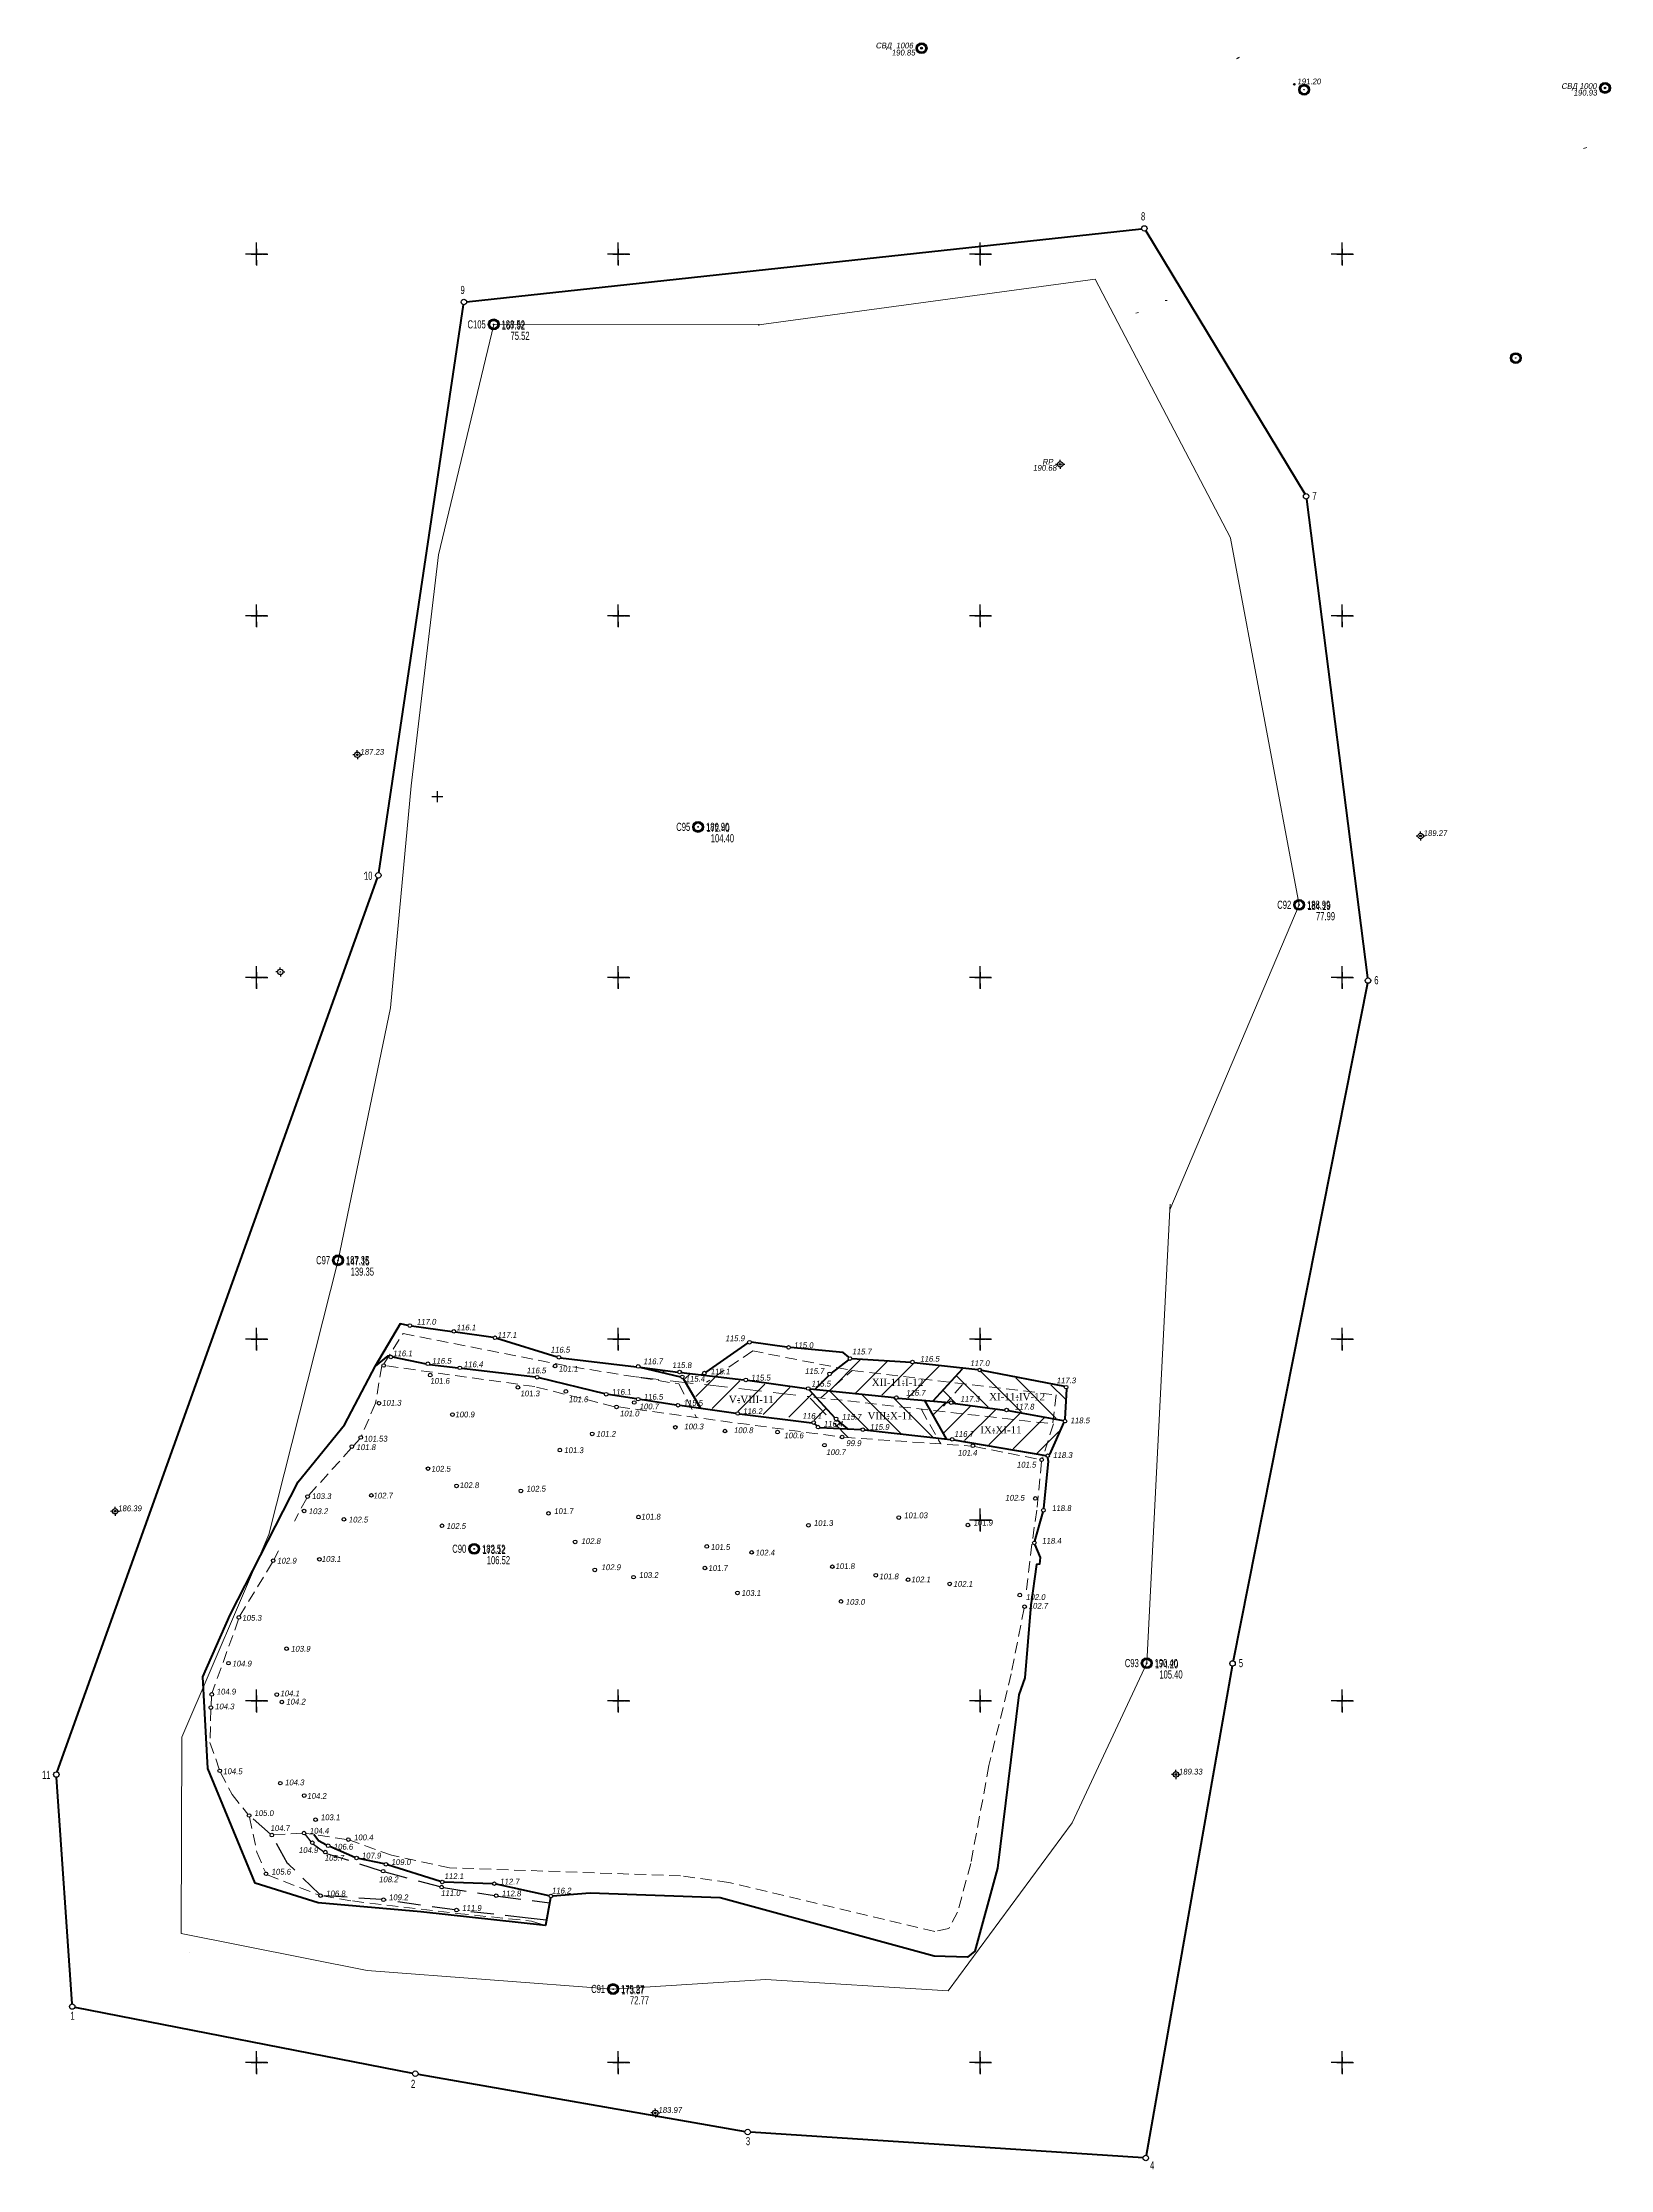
# Model space of a CAD drawing. Header units: millimetres. Extents: x 3232994 to 6468300, y 5635141 to 11269398.
# Drawn here: x 3233282 to 3234148, y 5635141 to 5636317 of the extents above; entities that cross this region are included whole.
import ezdxf
from ezdxf.enums import TextEntityAlignment as Align

# ---------------------------------------------------------------- set-up
doc = ezdxf.new("R2010")
doc.units = ezdxf.units.MM
doc.header["$LTSCALE"] = 2
doc.header["$PDMODE"] = 32
doc.header["$PDSIZE"] = 0.3
doc.linetypes.add('DASHED2', pattern=[9.524999999999999, 6.35, -3.175])
doc.linetypes.add('HIDDEN2', pattern=[4.762499999999999, 3.175, -1.5875])
for name, color, linetype in [('POINT_OBJ', 7, 'Continuous'), ('REGION_OBJ', 7, 'Continuous'), ('ввскр.бровка', 7, 'Continuous'), ('ВЫСОТЫ', 7, 'Continuous'), ('Гірничий відвід', 7, 'Continuous'), ('ИМЕНА', 7, 'Continuous'), ('Контур запасів', 7, 'Continuous'), ('кресты', 7, 'Continuous'), ('н.доб.бровка', 7, 'Continuous'), ('нвскр.бровка', 7, 'Continuous'), ('ОБОчина', 7, 'Continuous'), ('ОШИБКИ', 7, 'Continuous'), ('ПИКЕТЫ', 7, 'Continuous'), ('ПРОМЫШЛЕННЫЕ', 7, 'Continuous'), ('ПУНКТЫ', 7, 'Continuous'), ('РЕЛЬЕФ', 7, 'Continuous'), ('ТОКА_СТ', 1, 'Continuous')]:
    doc.layers.add(name, color=color, linetype=linetype)
doc.layers.add('вдбр', color=7, linetype='Continuous', lineweight=40)
doc.layers.add('ндбр', color=7, linetype='Continuous', lineweight=40)
doc.styles.add('grad', font='grad.shx')
doc.styles.add('universw', font='universw.shx', dxfattribs={"oblique": 10})
doc.styles.add('user', font='symeteo.shx', dxfattribs={"height": 2.5})

msp = doc.modelspace()

# ---------------------------------------------------------------- texts
at = {"char_height": 4, "attachment_point": 1}
for s, insert, width in [('\\pt12;{\\fTimes New Roman|b0|i0|c0|p18;XII-11-I-12}', (3233740.045836351, 5635578.180878699), 24.24615384615384), ('{\\fTimes New Roman|b0|i0|c204|p18;:}', (3233756.622737887, 5635578.290343946), 2.072014247801983), ('{\\fTimes New Roman|b0|i0|c0|p18;V-VIII-11}', (3233661.070674249, 5635568.703530224), 11.12207569601014), ('{\\fTimes New Roman|b0|i0|c204|p18;:}', (3233665.865121689, 5635568.656430786), 2.072014247801983), ('\\pt12;{\\fTimes New Roman|b0|i0|c0|p18;VIII-X-11}', (3233737.753625618, 5635559.736364484), 26.99944421020694), ('\\pt12;{\\fTimes New Roman|b0|i0|c0|p18;XI-11-IV-12}', (3233804.957682475, 5635570.203100091), 24.24615384615384), ('{\\fTimes New Roman|b0|i0|c204|p18;:}', (3233819.691568622, 5635570.145361965), 2.072014247801983), ('{\\fTimes New Roman|b0|i0|c204|p18;:}', (3233748.415415623, 5635559.794550279), 2.072014247801983), ('\\pt12;{\\fTimes New Roman|b0|i0|c0|p18;IX-XI-11}', (3233800.033595558, 5635551.920352437), 24.24615384615384), ('{\\fTimes New Roman|b0|i0|c204|p18;:}', (3233806.610380007, 5635551.84083727), 2.072014247801983)]:
    msp.add_mtext(s, dxfattribs=dict(at, insert=insert, width=width))
at = {"style": 'universw', "oblique": 10}
msp.add_attdef('115.7', text='', height=3.2, dxfattribs=at).set_placement((3233728.842917243, 5635555.482241353, 116.36), align=Align.CENTER)
at = {"layer": 'ВЫСОТЫ', "color": 0, "style": 'grad', "width": 0.7}
for tag, p in [('167.92', (3233535.644295476, 5636158.261430659)), ('172.40', (3233648.648037431, 5635880.420087787)), ('184.19', (3233980.797335113, 5635837.336127557)), ('147.15', (3233449.628060873, 5635640.799203615)), ('173.12', (3233524.868045893, 5635481.251744132)), ('174.20', (3233896.562048959, 5635418.042471152)), ('173.87', (3233601.624385858, 5635237.852947604))]:
    msp.add_attdef(tag, p, '', height=4.500895278350319, dxfattribs=at)
at = {"layer": 'ВЫСОТЫ', "style": 'universw', "oblique": 10}
for tag, p in [('117.0', (3233493.839232984, 5635608.04142876, 327.28)), ('116.1', (3233515.79756078, 5635604.884491387, 327.28)), ('117.1', (3233538.430239085, 5635600.722956912, 327.28)), ('116.5', (3233567.811206785, 5635592.589530502, 327.28)), ('115.9', (3233664.421685821, 5635598.906530675, 327.28)), ('115.7', (3233734.510485667, 5635591.577026599, 327.28)), ('116.1', (3233480.736620035, 5635590.552910196, 327.28)), ('116.5', (3233502.278173564, 5635586.4269204, 116.54)), ('116.4', (3233519.797591877, 5635584.533778618, 327.28)), ('116.5', (3233554.590018464, 5635581.106620487, 327.28)), ('116.7', (3233619.105102851, 5635586.15529475, 327.28)), ('115.7', (3233708.358061918, 5635580.74209769, 116.36)), ('116.5', (3233772.022618236, 5635587.557769168, 327.28)), ('117.0', (3233799.687121728, 5635585.108876823, 327.28)), ('115.5', (3233711.967464044, 5635573.814783745, 116.36)), ('116.7', (3233764.259820247, 5635568.760246926, 327.28)), ('117.3', (3233847.433090226, 5635575.598767445, 327.28)), ('101.3', (3233474.632591867, 5635563.251085676, 182.58)), ('101.6', (3233577.846351099, 5635565.188368755, 163.64)), ('101.0', (3233606.090179082, 5635557.291029107, 163.64)), ('100.7', (3233616.911417322, 5635561.222847624, 163.64)), ('116.1', (3233707.010648632, 5635555.988802897, 116.12)), ('117.3', (3233794.281137849, 5635565.418147912, 327.28)), ('117.8', (3233824.347163483, 5635561.096737286, 327.28)), ('101.2', (3233593.087909945, 5635546.069549032, 163.64)), ('100.3', (3233641.627504749, 5635550.139530727, 163.64)), ('100.8', (3233669.067175878, 5635548.064545128, 163.64)), ('100.6', (3233696.922024735, 5635545.200300794, 163.64)), ('116.4', (3233718.732255358, 5635551.660853984, 116.36)), ('115.9', (3233744.291546118, 5635549.889277658, 327.28)), ('116.7', (3233790.93533586, 5635545.994574725, 327.28)), ('118.5', (3233855.098568098, 5635553.488621617, 327.28)), ('101.8', (3233460.445115748, 5635538.685629166, 182.58)), ('100.7', (3233720.166496934, 5635535.94584844, 163.64)), ('99.9', (3233729.97254335, 5635540.892719429, 327.28)), ('101.4', (3233792.873156342, 5635535.621310445, 327.28)), ('118.3', (3233845.513027175, 5635534.353722225, 327.28)), ('101.5', (3233825.44067146, 5635529.021756113, 327.28)), ('102.5', (3233819.070263282, 5635510.726459811, 182.58)), ('103.2', (3233434.063242912, 5635503.276232945, 182.58)), ('102.5', (3233456.193863994, 5635498.661733802, 327.28)), ('102.5', (3233510.261652965, 5635495.092229646, 327.28)), ('102.8', (3233584.769824978, 5635486.752263654, 327.28)), ('102.9', (3233416.685835368, 5635475.925955975, 182.58)), ('103.1', (3233441.26107957, 5635476.8973123, 327.28)), ('101.8', (3233749.417653221, 5635467.233390507, 163.64)), ('102.1', (3233767.094457745, 5635465.5654008, 163.64)), ('102.1', (3233790.407959607, 5635463.070438433, 163.64)), ('103.0', (3233730.833189991, 5635453.132291961, 103)), ('102.0', (3233830.547027881, 5635455.821460347, 163.64)), ('102.7', (3233831.928710273, 5635450.980597674, 182.58)), ('103.9', (3233424.310234136, 5635427.227162275, 182.58)), ('104.9', (3233391.867242165, 5635419.03880867, 182.58)), ('104.3', (3233382.308888874, 5635395.332946842, 182.58)), ('104.1', (3233418.40241613, 5635402.543997436, 104.12)), ('104.2', (3233421.655223751, 5635397.995321807, 182.58)), ('104.3', (3233420.955278168, 5635353.341309624, 163.64)), ('104.9', (3233428.61225514, 5635315.946909181, 104.89)), ('105.7', (3233442.923584274, 5635311.66929293, 105.67)), ('108.2', (3233472.929806524, 5635299.712210819, 108.18)), ('111.0', (3233507.238843065, 5635292.149139105, 110.96)), ('116.2', (3233568.476760171, 5635293.508704135, 116.24))]:
    msp.add_attdef(tag, text='', height=3.2, dxfattribs=at).set_placement(p, align=Align.CENTER)
at = {"layer": 'ВЫСОТЫ', "style": 'universw', "oblique": 6}
for tag, p in [('115.0', (3233697.096210716, 5635595.087697203, 116.2)), ('101.1', (3233566.99165899, 5635582.055253977, 101.25)), ('115.8', (3233629.811364435, 5635584.055670688, 115.53)), ('115.1', (3233650.993323982, 5635580.556055058, 115.53)), ('101.6', (3233496.060605262, 5635575.379385903, 100.92)), ('101.3', (3233545.824318056, 5635568.397410569, 100.92)), ('116.1', (3233596.395904986, 5635569.2573328, 116.09)), ('115.4', (3233637.087852261, 5635576.50223888, 115.53)), ('115.5', (3233673.428102379, 5635577.149049953, 116.2)), ('100.9', (3233509.843210124, 5635556.795435241, 100.92)), ('116.5', (3233613.995904986, 5635566.5673328, 116.46)), ('115.5', (3233635.985904986, 5635563.157332799, 115.53)), ('116.2', (3233668.955904986, 5635558.5873328, 116.2)), ('101.53', (3233459.302872416, 5635543.39422486, 101.53)), ('101.3', (3233570.024557555, 5635537.015335692, 101.25)), ('102.5', (3233496.618456192, 5635526.770220485, 102.53)), ('103.3', (3233430.629544544, 5635511.625499657, 103.29)), ('102.7', (3233464.607367838, 5635511.940220485, 102.73)), ('102.8', (3233512.267600328, 5635517.665857884, 102.82)), ('102.5', (3233549.155904986, 5635515.7473328, 102.48)), ('101.7', (3233564.455904986, 5635503.3073328, 101.71)), ('101.8', (3233612.61302911, 5635500.285935027, 101.83)), ('101.03', (3233757.865904986, 5635500.9973328, 101.03)), ('118.8', (3233839.635904986, 5635505.0273328, 118.77)), ('101.3', (3233707.965904986, 5635496.7473328, 101.37)), ('101.9', (3233796.235904986, 5635496.9673328, 101.86)), ('118.4', (3233834.165904986, 5635486.9273328, 118.35)), ('101.5', (3233651.024064854, 5635483.495036023, 101.5)), ('102.4', (3233675.763883839, 5635480.415335691, 102.46)), ('103.2', (3233611.435904986, 5635468.0073328, 103.15)), ('101.7', (3233649.703391138, 5635471.875335691, 101.72)), ('101.8', (3233719.94949647, 5635472.910149198, 101.81)), ('103.1', (3233668.03437654, 5635458.065335691, 103.1)), ('105.3', (3233392.148456191, 5635444.349862258, 105.33)), ('104.9', (3233377.945904986, 5635403.5573328, 104.91)), ('104.5', (3233381.538456191, 5635359.479862258, 104.51)), ('104.2', (3233428.053184103, 5635345.859862259, 104.2)), ('105.0', (3233398.805904986, 5635336.3773328, 105.01)), ('103.1', (3233435.465904986, 5635334.0473328, 103.06)), ('104.7', (3233407.705056103, 5635328.050514607, 104.68)), ('104.4', (3233429.385904986, 5635326.6073328, 104.42)), ('100.4', (3233453.845904986, 5635322.9373328, 100.35)), ('106.6', (3233442.640191105, 5635317.782128978, 106.64)), ('107.9', (3233458.165904986, 5635312.8673328, 107.87)), ('109.0', (3233474.565904986, 5635309.3073328, 109.02)), ('105.6', (3233408.295904986, 5635303.9573328, 105.58)), ('112.1', (3233503.854582306, 5635301.479161801, 112.14)), ('112.7', (3233534.635904986, 5635298.5073328, 112.72)), ('106.8', (3233438.485904986, 5635291.9373328, 106.81)), ('109.2', (3233473.185904986, 5635289.7873328, 109.23)), ('112.8', (3233535.525904986, 5635291.9173328, 112.77)), ('111.9', (3233513.645904986, 5635283.8773328, 111.89))]:
    msp.add_attdef(tag, p, '', height=3.2, dxfattribs=at)
at = {"layer": 'ИМЕНА', "color": 0, "style": 'grad', "width": 0.7}
for tag, p in [('8', (3233891.203394488, 5636218.638066617)), ('9', (3233515.114394487, 5636177.931066617)), ('75.52', (3233550.956612607, 5636152.597158073)), ('7', (3233985.927054812, 5636064.043898836)), ('104.40', (3233663.960354561, 5635874.755815201)), ('10', (3233464.118455498, 5635854.033170298)), ('77.99', (3233996.109652244, 5635831.67185497)), ('6', (3234020.140054812, 5635796.267898835)), ('139.35', (3233464.940378003, 5635635.134931028)), ('106.52', (3233540.180363024, 5635475.587471546)), ('5', (3233945.272054811, 5635418.674898836)), ('105.40', (3233911.874366089, 5635412.378198565)), ('11', (3233286.160455498, 5635356.851170298)), ('72.77', (3233616.936702989, 5635232.188675017)), ('1', (3233299.520316631, 5635223.67355103)), ('2', (3233487.75097309, 5635186.004343096)), ('3', (3233672.835316631, 5635154.347551031)), ('4', (3233896.210984967, 5635140.926958465))]:
    msp.add_attdef(tag, text='', height=4.500895278350319, dxfattribs=at).set_placement(p, align=Align.RIGHT)
at = {"layer": 'ИМЕНА', "style": 'universw', "oblique": 10}
msp.add_attdef('102.9', text='', height=3.2, dxfattribs=at).set_placement((3233595.859676635, 5635472.305873676, 327.28), align=Align.CENTER)

# ---------------------------------------------------------------- blocks, each defined once
blk = doc.blocks.new('piket')
at = {"layer": 'ПИКЕТЫ', "linetype": 'Continuous'}
h = blk.add_hatch(color=7, dxfattribs=at)
edge = h.paths.add_edge_path()
edge.add_arc((0, 0), 0.3, 0, 360)
at = {"layer": 'ПИКЕТЫ', "color": 7, "linetype": 'Continuous'}
blk.add_circle((0, 0), 0.3, dxfattribs=at)
at = {"layer": 'ВЫСОТЫ', "style": 'universw', "oblique": 6}
blk.add_attdef('H', (1.878690616227686, -0.2266669999808073), '', height=2, dxfattribs=at)
at = {"layer": 'ИМЕНА', "style": 'universw', "oblique": 10}
blk.add_attdef('NAME', text='', height=2, dxfattribs=at).set_placement((0, 2.372062510810792), align=Align.CENTER)
at = {"layer": 'ТОКА_СТ', "style": 'universw', "oblique": 6, "flags": 1}
blk.add_attdef('POINT', text='', height=2, dxfattribs=at).set_placement((0, -2.787347676232457), align=Align.CENTER)
blk = doc.blocks.new('5_1')
at = {"linetype": 'Continuous'}
h = blk.add_hatch(color=7, dxfattribs=at)
edge = h.paths.add_edge_path()
edge.add_arc((0, 0), 0.0587597610191859, 0, 360)
at = {"color": 7, "linetype": 'Continuous'}
for p, q in [((-0.75, 0), (-1.25, 0)), ((0, 0.75), (0, 1.25)), ((0.75, 0), (1.25, 0)), ((0, -0.75), (0, -1.25))]:
    blk.add_line(p, q, dxfattribs=at)
for radius in [0.75, 0.0587597610191859]:
    blk.add_circle((0, 0), radius, dxfattribs=at)
at = {"color": 7, "linetype": 'Continuous', "style": 'grad', "oblique": 10, "width": 0.7}
blk.add_attdef('P37', text='', height=2.5, dxfattribs=at).set_placement((-2, 0), align=Align.MIDDLE_RIGHT)
at = {"color": 7, "linetype": 'Continuous', "style": 'user', "flags": 8}
blk.add_attdef('ddddd', text='', height=2.5, dxfattribs=at).set_placement((2, 0), align=Align.MIDDLE_LEFT)
at = {"color": 7, "linetype": 'Continuous', "style": 'grad', "oblique": 10, "width": 0.7}
blk.add_attdef('P4', (2, 0.7), '', height=2.5, dxfattribs=at)
blk.add_attdef('P69', text='', height=2.5, dxfattribs=at).set_placement((2, -0.7), align=Align.TOP_LEFT)
blk = doc.blocks.new('89_1')
h = blk.add_hatch(color=256)
h.paths.add_polyline_path([(-1.5, 0, 1), (1.5, 0, 1)])
h.paths.add_polyline_path([(1.1, 0, -1), (-1.1, 0, -1)], flags=16)
h.paths.add_polyline_path([(0.06219509384926566, 0, -1), (-0.06219509384926566, 0, -1)], flags=0)
for radius in [1.5, 1.1, 0.06219509384926566]:
    blk.add_circle((0, 0), radius)
at = {"color": 7, "linetype": 'Continuous', "style": 'user', "flags": 8}
blk.add_attdef('ddddd', (2.533005898833453, -1.136397414355253), '', height=2.5, dxfattribs=at)
at = {"color": 7, "linetype": 'Continuous', "style": 'grad', "oblique": 10, "width": 0.7}
for tag, p in [('P37', (6.481768247015047, 0.1634773770626978)), ('P4', (6.45010695508315, -2.939076767124341))]:
    blk.add_attdef(tag, text='', height=2.5, dxfattribs=at).set_placement(p, align=Align.CENTER)
blk = doc.blocks.new('POINTINV')
at = {"layer": 'ПУНКТЫ', "color": 0, "linetype": 'Continuous'}
blk.add_point((0, 0), dxfattribs=at)
at = {"layer": 'ВЫСОТЫ', "color": 0, "style": 'grad', "width": 0.7}
blk.add_attdef('POINT_H', (1.6, -0.8), '', height=1.65, dxfattribs=at)
at = {"layer": 'ИМЕНА', "color": 0, "style": 'grad', "width": 0.7}
blk.add_attdef('POINT_NAM', text='', height=1.65, dxfattribs=at).set_placement((-1.6, -0.8), align=Align.RIGHT)
at = {"layer": 'ОШИБКИ', "color": 0, "linetype": 'Continuous', "style": 'grad', "width": 0.7, "flags": 1}
blk.add_attdef('POINT_MX', text='', height=1.65, dxfattribs=at).set_placement((-4.2077, 4.453385), align=Align.RIGHT)
blk.add_attdef('POINT_MY', (2.8923, 4.253385), '', height=1.65, dxfattribs=at)

# ---------------------------------------------------------------- linework, layer by layer
at = {"color": 7}
for p, q in [((3233618.509046662, 5635583.329197239), (3233618.659930365, 5635583.480080943)), ((3233624.797624898, 5635581.76005137), (3233625.587349746, 5635582.549776218)), ((3233636.993274984, 5635578.240253244), (3233639.442188509, 5635580.689166768)), ((3233642.788847426, 5635568.320377474), (3233653.29702727, 5635578.828557319)), ((3233651.876904658, 5635561.692986494), (3233667.151866034, 5635576.96794787)), ((3233665.968244301, 5635560.068877925), (3233681.006704797, 5635575.107338421)), ((3233680.059583944, 5635558.444769357), (3233694.861543559, 5635573.246728972)), ((3233694.150923588, 5635556.820660789), (3233706.874762626, 5635569.544499827)), ((3233708.242263232, 5635555.196552221), (3233714.658831743, 5635561.613120731)), ((3233720.281269453, 5635551.520110229), (3233722.442900859, 5635553.681741635))]:
    msp.add_line(p, q, dxfattribs=at)
for p, q in [((3233716.921407722, 5635571.733420816), (3233733.910805258, 5635588.722818352)), ((3233731.264060912, 5635570.360625794), (3233748.623205059, 5635587.719769942)), ((3233745.606714102, 5635568.987830772), (3233763.298789132, 5635586.679905804)), ((3233759.949367292, 5635567.615035751), (3233777.56146579, 5635585.227134249)), ((3233779.665098649, 5635571.415407315), (3233786.353148294, 5635564.727357671)), ((3233786.955197664, 5635579.840756512), (3233804.388998159, 5635562.406956017)), ((3233800.179822594, 5635582.331579793), (3233822.865757716, 5635559.645644672)), ((3233819.633551324, 5635578.593299275), (3233841.999804747, 5635556.227045853)), ((3233839.087280054, 5635574.855018757), (3233846.954617404, 5635566.987681407))]:
    msp.add_line(p, q)
at = {"color": 7, "linetype": 'Continuous', "lineweight": 40}
msp.add_line((3233774.064288889, 5635565.922124879), (3233790.295526672, 5635583.683140087), dxfattribs=at)
at = {"color": 0}
for p, q in [((3233717.051008627, 5635571.167704489), (3233738.352380089, 5635549.866333027)), ((3233734.507691926, 5635569.426469402), (3233756.153081978, 5635547.78107935)), ((3233751.964375226, 5635567.685234314), (3233773.953783869, 5635545.695825672)), ((3233774.028693693, 5635558.121189834), (3233780.905593871, 5635564.998090012)), ((3233779.642817352, 5635548.019865282), (3233794.790091644, 5635563.167139573)), ((3233791.346799189, 5635544.008398906), (3233808.561652736, 5635561.223252453)), ((3233804.743436776, 5635541.689588281), (3233822.074406351, 5635559.020557857)), ((3233818.140074363, 5635539.370777656), (3233835.35804915, 5635556.588752443)), ((3233831.53671195, 5635537.051967031), (3233843.472918347, 5635548.988173429))]:
    msp.add_line(p, q, dxfattribs=at)
at = {"color": 7, "linetype": 'Continuous', "lineweight": 40}
for points in [[(3233705.547773289, 5635571.942153744), (3233719.59485824, 5635556.596045036)], [(3233769.227152327, 5635566.17897024), (3233781.114378927, 5635544.890006126)], [(3233720.992757084, 5635555.170891727), (3233726.740009503, 5635550.519890776)]]:
    msp.add_lwpolyline(points, dxfattribs=at)
at = {"color": 7, "linetype": 'HIDDEN2', "lineweight": 20}
for points in [[(3233790.165986242, 5635574.961745964), (3233778.001784393, 5635561.19716493)], [(3233767.460541243, 5635561.178646389), (3233778.20567255, 5635542.14903223)]]:
    msp.add_lwpolyline(points, dxfattribs=at)
at = {"color": 7, "linetype": 'DASHED2', "lineweight": 20}
msp.add_lwpolyline([(3233706.077872138, 5635567.412085653), (3233727.016682841, 5635545.589845551)], dxfattribs=at)
at = {"color": 7}
msp.add_circle((3233720.339937817, 5635555.928716348), 1.000235548425986, dxfattribs=at)
at = {"layer": 'POINT_OBJ', "color": 7, "linetype": 'Continuous'}
for p in [(3234145.3, 5636291.87, 190.93), (3233677.57, 5636160.94), (3233844.2, 5636083.74, 190.68)]:
    msp.add_point(p, dxfattribs=at)
at = {"layer": 'REGION_OBJ', "color": 30, "linetype": 'Continuous'}
for points in [[(3233460.57, 5635637.11), (3233460.57, 5635637.11)], [(3233363.12, 5635260.94), (3233363.12, 5635260.94)]]:
    msp.add_lwpolyline(points, dxfattribs=at)
at = {"layer": 'ввскр.бровка', "linetype": 'Continuous', "lineweight": 40}
for points in [[(3233562.578769722, 5635291.059111903), (3233559.715128551, 5635275.912040116), (3233490.808688784, 5635283.410696021), (3233434.161295965, 5635288.274270109), (3233399.35584923, 5635299.293919955), (3233373.184326806, 5635362.569269231), (3233370.440256458, 5635413.30711384), (3233385.509355644, 5635447.532176507), (3233422.981246975, 5635521.160654933), (3233448.619092351, 5635552.576553455), (3233465.756917838, 5635585.191950758)], [(3233465.753036551, 5635585.188373724), (3233472.818920664, 5635590.757815883), (3233473.343533746, 5635590.647656755)], [(3233475.218216994, 5635590.254007648), (3233493.778284481, 5635586.356733797)], [(3233495.701020362, 5635586.027234004), (3233511.421129455, 5635584.218602669)], [(3233513.400813133, 5635583.989847828), (3233554.170400077, 5635579.258879873)], [(3233556.128037293, 5635578.905793335), (3233592.424735443, 5635570.035770246)], [(3233594.314108921, 5635569.6321676), (3233610.039160735, 5635567.171865255)], [(3233611.984520622, 5635566.869651978), (3233632.005155275, 5635563.791438217)], [(3233633.967660158, 5635563.499294781), (3233664.979403598, 5635559.037365493)], [(3233666.960542552, 5635558.769954821), (3233706.982918121, 5635553.782356651)], [(3233708.601052029, 5635553.128789527), (3233709.698171104, 5635552.154030375)], [(3233711.34491819, 5635551.252617089), (3233734.07383421, 5635550.029785757)], [(3233736.064926361, 5635549.872808688), (3233783.557156971, 5635544.562345708)], [(3233785.503605306, 5635544.301805372), (3233836.282341235, 5635535.702618157)], [(3233837.245708092, 5635534.593083659), (3233837.526052552, 5635532.634588115), (3233835.014865526, 5635506.456541524)], [(3233834.698083614, 5635504.487002547), (3233829.997694484, 5635488.3492195)], [(3233830.167080097, 5635486.384531725), (3233833.219763937, 5635479.218737278), (3233832.732662341, 5635475.565393075), (3233831.026836432, 5635475.484313634), (3233827.945094061, 5635453.000269365), (3233824.688693747, 5635412.766981685), (3233821.269279354, 5635403.426153196), (3233809.55749396, 5635307.602177921), (3233797.108263917, 5635261.721945676), (3233793.036793204, 5635258.248645524), (3233774.468713228, 5635258.942590148), (3233656.28932712, 5635291.075087843), (3233584.481624857, 5635293.718516073), (3233563.70910143, 5635292.130725504)]]:
    msp.add_lwpolyline(points, dxfattribs=at)
at = {"layer": 'ввскр.бровка', "color": 7, "linetype": 'Continuous', "lineweight": 40}
for points in [[(3233434.279748644, 5635322.644233772), (3233431.72591839, 5635326.111970504)], [(3233438.76411401, 5635320.31666576), (3233434.241991385, 5635322.620764443)], [(3233454.401807208, 5635313.504488482), (3233440.571382122, 5635319.461961894)], [(3233470.561121123, 5635309.862421902), (3233456.312639463, 5635312.922827358)], [(3233501.712353416, 5635300.09117074), (3233472.493973053, 5635309.354956957)], [(3233530.502284188, 5635298.812545306), (3233503.681087797, 5635299.741188646)], [(3233561.73581398, 5635292.268016022), (3233532.441084996, 5635298.618065109)]]:
    msp.add_lwpolyline(points, dxfattribs=at)
at = {"layer": 'вдбр', "color": 7, "linetype": 'Continuous', "lineweight": 40}
for points in [[(3233483.793836537, 5635607.577629526), (3233479.496516538, 5635608.418190268), (3233465.690404846, 5635585.154195879)], [(3233508.12112317, 5635604.111430379), (3233485.752717947, 5635607.263092862)], [(3233530.843948014, 5635600.909830895), (3233509.940516476, 5635603.855081588)], [(3233566.165715196, 5635590.069923021), (3233532.783182294, 5635600.487512872)], [(3233671.561577571, 5635597.914394432), (3233648.3015266, 5635581.768875776)], [(3233693.125575541, 5635595.585805955), (3233673.476766936, 5635598.365214489)], [(3233727.335358148, 5635589.999304953), (3233724.250846916, 5635592.667305454), (3233695.111765996, 5635595.354786915)], [(3233568.119535397, 5635589.748438275), (3233610.0301711, 5635584.808728987)], [(3233611.815273082, 5635584.455819705), (3233632.840360514, 5635581.828997766)], [(3233611.899549657, 5635584.494830444), (3233634.349129355, 5635579.199059521)], [(3233717.692825315, 5635581.130231754), (3233727.378161136, 5635588.577223851)], [(3233729.059691541, 5635589.326490624), (3233761.576757313, 5635587.325997971)], [(3233763.554119239, 5635587.153815171), (3233798.748766426, 5635583.190239312)], [(3233800.724708952, 5635582.898802126), (3233846.616607176, 5635573.993145945)], [(3233634.793956767, 5635581.5953828), (3233669.448881431, 5635577.565265158)], [(3233635.882222744, 5635578.300147974), (3233645.430327448, 5635561.850061129)], [(3233646.827842607, 5635580.745946271), (3233646.11855517, 5635580.253607988)], [(3233671.430314329, 5635577.318187399), (3233703.970799569, 5635572.690396321)], [(3233705.971192175, 5635572.560520395), (3233752.65855984, 5635567.682086212)], [(3233708.680325456, 5635572.27743893), (3233716.330950566, 5635579.924610922)], [(3233847.640107088, 5635572.492453462), (3233846.826622559, 5635555.746855319)], [(3233754.629186863, 5635567.494024911), (3233782.951756693, 5635564.933652161)], [(3233784.929357007, 5635564.72193299), (3233813.567312873, 5635560.796679957)], [(3233815.494946829, 5635560.522229352), (3233845.913583066, 5635555.04528538)], [(3233846.126554896, 5635554.049893696), (3233838.274970603, 5635536.253190925)]]:
    msp.add_lwpolyline(points, dxfattribs=at)
at = {"layer": 'Гірничий відвід', "color": 7, "linetype": 'Continuous', "lineweight": 40}
for points in [[(3233516.125845063, 5636173.669123271), (3233889.219154937, 5636214.051876728)], [(3233891.495270988, 5636212.923993001), (3233979.315729012, 5636067.359006999)], [(3233467.60307717, 5635857.970136074), (3233514.40592283, 5636172.016863926)], [(3233980.284941086, 5636064.57455519), (3234014.116058914, 5635799.787444809)], [(3233289.930716482, 5635360.716466695), (3233466.873283518, 5635855.061533306)], [(3234014.013981507, 5635796.815175939), (3233939.732018493, 5635422.17782406)], [(3233939.178929862, 5635419.216023143), (3233891.777070138, 5635148.737976857)], [(3233298.075444373, 5635232.484098843), (3233289.525555627, 5635357.794901157)], [(3233299.656592816, 5635230.691885709), (3233486.329407184, 5635194.191114292)], [(3233489.291900135, 5635193.64149246), (3233670.009099865, 5635161.915507541)], [(3233890.013623321, 5635147.352398936), (3233672.996376679, 5635161.556601064)]]:
    msp.add_lwpolyline(points, dxfattribs=at)
at = {"layer": 'Контур запасів', "color": 5, "lineweight": 15}
for points in [[(3233358.467378192, 5635271.450762753), (3233358.82819023, 5635380.033725357), (3233406.88317959, 5635492.016476116), (3233445.079300258, 5635643.62685739), (3233474.096214982, 5635783.183553406), (3233485.442681569, 5635905.91316383), (3233500.559733836, 5636033.67686909), (3233531.115459663, 5636161.136550733), (3233677.57, 5636160.94), (3233863.616122911, 5636186.104652562), (3233938.344098662, 5636043.123616498), (3233938.332887885, 5636042.999732531)], [(3233938.332887885, 5636042.999732531), (3233976.254037353, 5635840.160218571), (3233904.726878095, 5635671.584013218)], [(3233905.003550313, 5635674.696035184), (3233904.733172632, 5635671.708244042), (3233892.0233493, 5635420.863450372), (3233850.766776215, 5635332.581951497), (3233782.315924779, 5635239.745182717), (3233681.438426465, 5635245.908236194), (3233597.073182608, 5635240.683295753), (3233461.145413111, 5635251.016224787), (3233358.467378192, 5635271.450762753)]]:
    msp.add_lwpolyline(points, dxfattribs=at)
at = {"layer": 'кресты'}
for p, q in [((3233399.999982631, 5636200.31761435), (3233400.000898979, 5636206.325601421)), ((3233599.999982631, 5636200.31761435), (3233600.000898979, 5636206.325601421)), ((3233799.999982631, 5636200.31761435), (3233800.000898979, 5636206.325601421)), ((3233999.999982631, 5636200.31761435), (3234000.000898979, 5636206.325601421)), ((3233400, 5636200), (3233393.992012929, 5636200.000916348)), ((3233399.999083652, 5636193.992012929), (3233400, 5636200)), ((3233406.007987071, 5636199.999083652), (3233400, 5636200)), ((3233600, 5636200), (3233593.992012929, 5636200.000916348)), ((3233599.999083652, 5636193.992012929), (3233600, 5636200)), ((3233606.007987071, 5636199.999083652), (3233600, 5636200)), ((3233800, 5636200), (3233793.992012929, 5636200.000916348)), ((3233799.999083652, 5636193.992012929), (3233800, 5636200)), ((3233806.007987071, 5636199.999083652), (3233800, 5636200)), ((3234000, 5636200), (3233993.992012929, 5636200.000916348)), ((3233999.999083652, 5636193.992012929), (3234000, 5636200)), ((3234006.007987071, 5636199.999083652), (3234000, 5636200)), ((3233399.999982631, 5636000.31761435), (3233400.000898979, 5636006.325601421)), ((3233599.999982631, 5636000.31761435), (3233600.000898979, 5636006.325601421)), ((3233799.999982631, 5636000.31761435), (3233800.000898979, 5636006.325601421)), ((3233999.999982631, 5636000.31761435), (3234000.000898979, 5636006.325601421)), ((3233400, 5636000), (3233393.992012929, 5636000.000916348)), ((3233399.999083652, 5635993.992012929), (3233400, 5636000)), ((3233406.007987071, 5635999.999083652), (3233400, 5636000)), ((3233600, 5636000), (3233593.992012929, 5636000.000916348)), ((3233599.999083652, 5635993.992012929), (3233600, 5636000)), ((3233606.007987071, 5635999.999083652), (3233600, 5636000)), ((3233800, 5636000), (3233793.992012929, 5636000.000916348)), ((3233799.999083652, 5635993.992012929), (3233800, 5636000)), ((3233806.007987071, 5635999.999083652), (3233800, 5636000)), ((3234000, 5636000), (3233993.992012929, 5636000.000916348)), ((3233999.999083652, 5635993.992012929), (3234000, 5636000)), ((3234006.007987071, 5635999.999083652), (3234000, 5636000)), ((3233399.999982631, 5635800.31761435), (3233400.000898979, 5635806.325601421)), ((3233599.999982631, 5635800.31761435), (3233600.000898979, 5635806.325601421)), ((3233799.999982631, 5635800.31761435), (3233800.000898979, 5635806.325601421)), ((3233999.999982631, 5635800.31761435), (3234000.000898979, 5635806.325601421)), ((3233400, 5635800), (3233393.992012929, 5635800.000916348)), ((3233399.999083652, 5635793.992012929), (3233400, 5635800)), ((3233406.007987071, 5635799.999083652), (3233400, 5635800)), ((3233600, 5635800), (3233593.992012929, 5635800.000916348)), ((3233599.999083652, 5635793.992012929), (3233600, 5635800)), ((3233606.007987071, 5635799.999083652), (3233600, 5635800)), ((3233800, 5635800), (3233793.992012929, 5635800.000916348)), ((3233799.999083652, 5635793.992012929), (3233800, 5635800)), ((3233806.007987071, 5635799.999083652), (3233800, 5635800)), ((3234000, 5635800), (3233993.992012929, 5635800.000916348)), ((3233999.999083652, 5635793.992012929), (3234000, 5635800)), ((3234006.007987071, 5635799.999083652), (3234000, 5635800)), ((3233399.999982631, 5635600.31761435), (3233400.000898979, 5635606.325601421)), ((3233599.999982631, 5635600.31761435), (3233600.000898979, 5635606.325601421)), ((3233799.999982631, 5635600.31761435), (3233800.000898979, 5635606.325601421)), ((3233999.999982631, 5635600.31761435), (3234000.000898979, 5635606.325601421)), ((3233400, 5635600), (3233393.992012929, 5635600.000916348)), ((3233399.999083652, 5635593.992012929), (3233400, 5635600)), ((3233406.007987071, 5635599.999083652), (3233400, 5635600)), ((3233600, 5635600), (3233593.992012929, 5635600.000916348)), ((3233599.999083652, 5635593.992012929), (3233600, 5635600)), ((3233606.007987071, 5635599.999083652), (3233600, 5635600)), ((3233800, 5635600), (3233793.992012929, 5635600.000916348)), ((3233799.999083652, 5635593.992012929), (3233800, 5635600)), ((3233806.007987071, 5635599.999083652), (3233800, 5635600)), ((3234000, 5635600), (3233993.992012929, 5635600.000916348)), ((3233999.999083652, 5635593.992012929), (3234000, 5635600)), ((3234006.007987071, 5635599.999083652), (3234000, 5635600)), ((3233799.999982631, 5635500.31761435), (3233800.000898979, 5635506.325601421)), ((3233800, 5635500), (3233793.992012929, 5635500.000916348)), ((3233799.999083652, 5635493.992012929), (3233800, 5635500)), ((3233806.007987071, 5635499.999083652), (3233800, 5635500)), ((3233399.999982631, 5635400.31761435), (3233400.000898979, 5635406.325601421)), ((3233599.999982631, 5635400.31761435), (3233600.000898979, 5635406.325601421)), ((3233799.999982631, 5635400.31761435), (3233800.000898979, 5635406.325601421)), ((3233999.999982631, 5635400.31761435), (3234000.000898979, 5635406.325601421)), ((3233400, 5635400), (3233393.992012929, 5635400.000916348)), ((3233399.999083652, 5635393.992012929), (3233400, 5635400)), ((3233406.007987071, 5635399.999083652), (3233400, 5635400)), ((3233600, 5635400), (3233593.992012929, 5635400.000916348)), ((3233599.999083652, 5635393.992012929), (3233600, 5635400)), ((3233606.007987071, 5635399.999083652), (3233600, 5635400)), ((3233800, 5635400), (3233793.992012929, 5635400.000916348)), ((3233799.999083652, 5635393.992012929), (3233800, 5635400)), ((3233806.007987071, 5635399.999083652), (3233800, 5635400)), ((3234000, 5635400), (3233993.992012929, 5635400.000916348)), ((3233999.999083652, 5635393.992012929), (3234000, 5635400)), ((3234006.007987071, 5635399.999083652), (3234000, 5635400)), ((3233399.999982631, 5635200.31761435), (3233400.000898979, 5635206.325601421)), ((3233599.999982631, 5635200.31761435), (3233600.000898979, 5635206.325601421)), ((3233799.999982631, 5635200.31761435), (3233800.000898979, 5635206.325601421)), ((3233999.999982631, 5635200.31761435), (3234000.000898979, 5635206.325601421)), ((3233400, 5635200), (3233393.992012929, 5635200.000916348)), ((3233399.999083652, 5635193.992012929), (3233400, 5635200)), ((3233406.007987071, 5635199.999083652), (3233400, 5635200)), ((3233600, 5635200), (3233593.992012929, 5635200.000916348)), ((3233599.999083652, 5635193.992012929), (3233600, 5635200)), ((3233606.007987071, 5635199.999083652), (3233600, 5635200)), ((3233800, 5635200), (3233793.992012929, 5635200.000916348)), ((3233799.999083652, 5635193.992012929), (3233800, 5635200)), ((3233806.007987071, 5635199.999083652), (3233800, 5635200)), ((3234000, 5635200), (3233993.992012929, 5635200.000916348)), ((3233999.999083652, 5635193.992012929), (3234000, 5635200)), ((3234006.007987071, 5635199.999083652), (3234000, 5635200))]:
    msp.add_line(p, q, dxfattribs=at)
at = {"layer": 'кресты', "color": 7, "linetype": 'Continuous'}
for p, q in [((3233397, 5636200), (3233403, 5636200)), ((3233397, 5636200), (3233403, 5636200)), ((3233397, 5636200), (3233400, 5636200)), ((3233399.999101021, 5636196.674398579), (3233399.999101021, 5636193.674398579)), ((3233400, 5636197), (3233400, 5636203)), ((3233400, 5636197), (3233400, 5636203)), ((3233400, 5636203), (3233400, 5636200)), ((3233403.325601422, 5636199.999101021), (3233406.325601422, 5636199.999101021)), ((3233597, 5636200), (3233603, 5636200)), ((3233597, 5636200), (3233603, 5636200)), ((3233597, 5636200), (3233600, 5636200)), ((3233599.999101021, 5636196.674398579), (3233599.999101021, 5636193.674398579)), ((3233600, 5636197), (3233600, 5636203)), ((3233600, 5636197), (3233600, 5636203)), ((3233600, 5636203), (3233600, 5636200)), ((3233603.325601422, 5636199.999101021), (3233606.325601422, 5636199.999101021)), ((3233797, 5636200), (3233803, 5636200)), ((3233797, 5636200), (3233800, 5636200)), ((3233799.999101021, 5636196.674398579), (3233799.999101021, 5636193.674398579)), ((3233800, 5636197), (3233800, 5636203)), ((3233800, 5636203), (3233800, 5636200)), ((3233803.325601422, 5636199.999101021), (3233806.325601422, 5636199.999101021)), ((3233997, 5636200), (3234003, 5636200)), ((3233997, 5636200), (3234003, 5636200)), ((3233997, 5636200), (3234000, 5636200)), ((3233999.999101021, 5636196.674398579), (3233999.999101021, 5636193.674398579)), ((3234000, 5636197), (3234000, 5636203)), ((3234000, 5636197), (3234000, 5636203)), ((3234000, 5636203), (3234000, 5636200)), ((3234003.325601422, 5636199.999101021), (3234006.325601422, 5636199.999101021)), ((3233397, 5636000), (3233403, 5636000)), ((3233397, 5636000), (3233403, 5636000)), ((3233397, 5636000), (3233400, 5636000)), ((3233399.999101021, 5635996.674398579), (3233399.999101021, 5635993.674398579)), ((3233400, 5635997), (3233400, 5636003)), ((3233400, 5635997), (3233400, 5636003)), ((3233400, 5636003), (3233400, 5636000)), ((3233403.325601422, 5635999.999101021), (3233406.325601422, 5635999.999101021)), ((3233597, 5636000), (3233603, 5636000)), ((3233597, 5636000), (3233603, 5636000)), ((3233597, 5636000), (3233600, 5636000)), ((3233599.999101021, 5635996.674398579), (3233599.999101021, 5635993.674398579)), ((3233600, 5635997), (3233600, 5636003)), ((3233600, 5635997), (3233600, 5636003)), ((3233600, 5636003), (3233600, 5636000)), ((3233603.325601422, 5635999.999101021), (3233606.325601422, 5635999.999101021)), ((3233797, 5636000), (3233803, 5636000)), ((3233797, 5636000), (3233803, 5636000)), ((3233797, 5636000), (3233800, 5636000)), ((3233799.999101021, 5635996.674398579), (3233799.999101021, 5635993.674398579)), ((3233800, 5635997), (3233800, 5636003)), ((3233800, 5635997), (3233800, 5636003)), ((3233800, 5636003), (3233800, 5636000)), ((3233803.325601422, 5635999.999101021), (3233806.325601422, 5635999.999101021)), ((3233997, 5636000), (3234003, 5636000)), ((3233997, 5636000), (3234003, 5636000)), ((3233997, 5636000), (3234000, 5636000)), ((3233999.999101021, 5635996.674398579), (3233999.999101021, 5635993.674398579)), ((3234000, 5635997), (3234000, 5636003)), ((3234000, 5635997), (3234000, 5636003)), ((3234000, 5636003), (3234000, 5636000)), ((3234003.325601422, 5635999.999101021), (3234006.325601422, 5635999.999101021)), ((3233397, 5635800), (3233403, 5635800)), ((3233397, 5635800), (3233403, 5635800)), ((3233397, 5635800), (3233400, 5635800)), ((3233399.999101021, 5635796.674398579), (3233399.999101021, 5635793.674398579)), ((3233400, 5635797), (3233400, 5635803)), ((3233400, 5635797), (3233400, 5635803)), ((3233400, 5635803), (3233400, 5635800)), ((3233403.325601422, 5635799.999101021), (3233406.325601422, 5635799.999101021)), ((3233597, 5635800), (3233603, 5635800)), ((3233597, 5635800), (3233600, 5635800)), ((3233599.999101021, 5635796.674398579), (3233599.999101021, 5635793.674398579)), ((3233600, 5635797), (3233600, 5635803)), ((3233600, 5635803), (3233600, 5635800)), ((3233603.325601422, 5635799.999101021), (3233606.325601422, 5635799.999101021)), ((3233797, 5635800), (3233803, 5635800)), ((3233797, 5635800), (3233803, 5635800)), ((3233797, 5635800), (3233800, 5635800)), ((3233799.999101021, 5635796.674398579), (3233799.999101021, 5635793.674398579)), ((3233800, 5635797), (3233800, 5635803)), ((3233800, 5635797), (3233800, 5635803)), ((3233800, 5635803), (3233800, 5635800)), ((3233803.325601422, 5635799.999101021), (3233806.325601422, 5635799.999101021)), ((3233997, 5635800), (3234003, 5635800)), ((3233997, 5635800), (3234000, 5635800)), ((3233999.999101021, 5635796.674398579), (3233999.999101021, 5635793.674398579)), ((3234000, 5635797), (3234000, 5635803)), ((3234000, 5635803), (3234000, 5635800)), ((3234003.325601422, 5635799.999101021), (3234006.325601422, 5635799.999101021)), ((3233397, 5635600), (3233403, 5635600)), ((3233397, 5635600), (3233400, 5635600)), ((3233399.999101021, 5635596.674398579), (3233399.999101021, 5635593.674398579)), ((3233400, 5635597), (3233400, 5635603)), ((3233400, 5635603), (3233400, 5635600)), ((3233403.325601422, 5635599.999101021), (3233406.325601422, 5635599.999101021)), ((3233597, 5635600), (3233603, 5635600)), ((3233597, 5635600), (3233600, 5635600)), ((3233599.999101021, 5635596.674398579), (3233599.999101021, 5635593.674398579)), ((3233600, 5635597), (3233600, 5635603)), ((3233600, 5635603), (3233600, 5635600)), ((3233603.325601422, 5635599.999101021), (3233606.325601422, 5635599.999101021)), ((3233797, 5635600), (3233803, 5635600)), ((3233797, 5635600), (3233803, 5635600)), ((3233797, 5635600), (3233800, 5635600)), ((3233799.999101021, 5635596.674398579), (3233799.999101021, 5635593.674398579)), ((3233800, 5635597), (3233800, 5635603)), ((3233800, 5635597), (3233800, 5635603)), ((3233800, 5635603), (3233800, 5635600)), ((3233803.325601422, 5635599.999101021), (3233806.325601422, 5635599.999101021)), ((3233997, 5635600), (3234003, 5635600)), ((3233997, 5635600), (3234003, 5635600)), ((3233997, 5635600), (3234000, 5635600)), ((3233999.999101021, 5635596.674398579), (3233999.999101021, 5635593.674398579)), ((3234000, 5635597), (3234000, 5635603)), ((3234000, 5635597), (3234000, 5635603)), ((3234000, 5635603), (3234000, 5635600)), ((3234003.325601422, 5635599.999101021), (3234006.325601422, 5635599.999101021)), ((3233800, 5635497), (3233800, 5635503)), ((3233800, 5635497), (3233800, 5635503)), ((3233800, 5635503), (3233800, 5635500)), ((3233797, 5635500), (3233803, 5635500)), ((3233797, 5635500), (3233803, 5635500)), ((3233797, 5635500), (3233800, 5635500)), ((3233799.999101021, 5635496.674398579), (3233799.999101021, 5635493.674398579)), ((3233803.325601422, 5635499.999101021), (3233806.325601422, 5635499.999101021)), ((3233397, 5635400), (3233403, 5635400)), ((3233397, 5635400), (3233400, 5635400)), ((3233399.999101021, 5635396.674398579), (3233399.999101021, 5635393.674398579)), ((3233400, 5635397), (3233400, 5635403)), ((3233400, 5635403), (3233400, 5635400)), ((3233403.325601422, 5635399.999101021), (3233406.325601422, 5635399.999101021)), ((3233597, 5635400), (3233603, 5635400)), ((3233597, 5635400), (3233600, 5635400)), ((3233599.999101021, 5635396.674398579), (3233599.999101021, 5635393.674398579)), ((3233600, 5635397), (3233600, 5635403)), ((3233600, 5635403), (3233600, 5635400)), ((3233603.325601422, 5635399.999101021), (3233606.325601422, 5635399.999101021)), ((3233797, 5635400), (3233803, 5635400)), ((3233797, 5635400), (3233800, 5635400)), ((3233799.999101021, 5635396.674398579), (3233799.999101021, 5635393.674398579)), ((3233800, 5635397), (3233800, 5635403)), ((3233800, 5635403), (3233800, 5635400)), ((3233803.325601422, 5635399.999101021), (3233806.325601422, 5635399.999101021)), ((3233997, 5635400), (3234003, 5635400)), ((3233997, 5635400), (3234003, 5635400)), ((3233997, 5635400), (3234000, 5635400)), ((3233999.999101021, 5635396.674398579), (3233999.999101021, 5635393.674398579)), ((3234000, 5635397), (3234000, 5635403)), ((3234000, 5635397), (3234000, 5635403)), ((3234000, 5635403), (3234000, 5635400)), ((3234003.325601422, 5635399.999101021), (3234006.325601422, 5635399.999101021)), ((3233397, 5635200), (3233403, 5635200)), ((3233397, 5635200), (3233400, 5635200)), ((3233399.999101021, 5635196.674398579), (3233399.999101021, 5635193.674398579)), ((3233400, 5635197), (3233400, 5635203)), ((3233400, 5635203), (3233400, 5635200)), ((3233403.325601422, 5635199.999101021), (3233406.325601422, 5635199.999101021)), ((3233597, 5635200), (3233603, 5635200)), ((3233597, 5635200), (3233600, 5635200)), ((3233599.999101021, 5635196.674398579), (3233599.999101021, 5635193.674398579)), ((3233600, 5635197), (3233600, 5635203)), ((3233600, 5635203), (3233600, 5635200)), ((3233603.325601422, 5635199.999101021), (3233606.325601422, 5635199.999101021)), ((3233797, 5635200), (3233803, 5635200)), ((3233797, 5635200), (3233803, 5635200)), ((3233797, 5635200), (3233800, 5635200)), ((3233799.999101021, 5635196.674398579), (3233799.999101021, 5635193.674398579)), ((3233800, 5635197), (3233800, 5635203)), ((3233800, 5635197), (3233800, 5635203)), ((3233800, 5635203), (3233800, 5635200)), ((3233803.325601422, 5635199.999101021), (3233806.325601422, 5635199.999101021)), ((3233997, 5635200), (3234003, 5635200)), ((3233997, 5635200), (3234003, 5635200)), ((3233997, 5635200), (3234000, 5635200)), ((3233999.999101021, 5635196.674398579), (3233999.999101021, 5635193.674398579)), ((3234000, 5635197), (3234000, 5635203)), ((3234000, 5635197), (3234000, 5635203)), ((3234000, 5635203), (3234000, 5635200)), ((3234003.325601422, 5635199.999101021), (3234006.325601422, 5635199.999101021))]:
    msp.add_line(p, q, dxfattribs=at)
at = {"layer": 'кресты', "color": 5, "linetype": 'Continuous'}
for p, q in [((3233797, 5636200), (3233803, 5636200)), ((3233800, 5636197), (3233800, 5636203)), ((3233997, 5635800), (3234003, 5635800)), ((3234000, 5635797), (3234000, 5635803)), ((3233597, 5635600), (3233603, 5635600)), ((3233600, 5635597), (3233600, 5635603))]:
    msp.add_line(p, q, dxfattribs=at)
at = {"layer": 'кресты', "linetype": 'Continuous'}
for p, q in [((3233500, 5635897), (3233500, 5635903)), ((3233497, 5635900), (3233503, 5635900)), ((3233597, 5635800), (3233603, 5635800)), ((3233600, 5635797), (3233600, 5635803)), ((3233397, 5635600), (3233403, 5635600)), ((3233400, 5635597), (3233400, 5635603)), ((3233397, 5635400), (3233403, 5635400)), ((3233400, 5635397), (3233400, 5635403)), ((3233597, 5635400), (3233603, 5635400)), ((3233600, 5635397), (3233600, 5635403)), ((3233797, 5635400), (3233803, 5635400)), ((3233800, 5635397), (3233800, 5635403)), ((3233397, 5635200), (3233403, 5635200)), ((3233400, 5635197), (3233400, 5635203)), ((3233597, 5635200), (3233603, 5635200)), ((3233600, 5635197), (3233600, 5635203))]:
    msp.add_line(p, q, dxfattribs=at)
at = {"layer": 'кресты', "color": 7}
msp.add_line((3233459.616150301, 5635857.493984251), (3233459.639718156, 5635857.485972457), dxfattribs=at)
at = {"layer": 'кресты', "color": 7, "linetype": 'Continuous', "lineweight": 40}
msp.add_line((3233518.492445914, 5635486.451987731), (3233518.438375779, 5635486.128656963), dxfattribs=at)
at = {"layer": 'кресты', "color": 7, "linetype": 'DASHED2', "lineweight": 20}
for p in [(3233455.754285069, 5635923.167746227, 187.23), (3234043.379244855, 5635878.252635125, 189.27), (3233413.139695745, 5635803.100483082, 186.68), (3233321.763411728, 5635504.898810446, 186.44), (3233321.88, 5635504.87, 186.39), (3233908.199244855, 5635359.241021093, 189.33), (3233620.463170447, 5635172.220927491, 183.97)]:
    msp.add_point(p, dxfattribs=at)
at = {"layer": 'н.доб.бровка', "color": 7, "linetype": 'HIDDEN2', "lineweight": 20}
for points in [[(3233470.451012977, 5635586.466948042), (3233481.019726044, 5635603.097015701), (3233571.245582736, 5635585.305952678)], [(3233574.918570197, 5635584.721527559), (3233633.459508586, 5635575.306148289), (3233643.182122453, 5635556.656206362)]]:
    msp.add_lwpolyline(points, dxfattribs=at)
at = {"layer": 'нвскр.бровка', "color": 7, "linetype": 'HIDDEN2', "lineweight": 20}
msp.add_lwpolyline([(3233412.241560088, 5635482.97795887), (3233409.799880724, 5635478.397318252)], dxfattribs=at)
at = {"layer": 'нвскр.бровка', "color": 7}
for centre in [(3233890.717, 5636214.214), (3233514.628, 5636173.507), (3233980.094, 5636066.069), (3233467.381, 5635856.48), (3234014.307, 5635798.293), (3233939.439, 5635420.7), (3233289.423, 5635359.298), (3233298.178, 5635230.981), (3233487.808, 5635193.902000001), (3233671.493, 5635161.655), (3233891.517, 5635147.254)]:
    msp.add_circle(centre, 1.506593438625289, dxfattribs=at)
at = {"layer": 'ндбр', "color": 7, "linetype": 'HIDDEN2', "lineweight": 20}
for points in [[(3233469.388461943, 5635585.245209127), (3233465.753029122, 5635564.64704528), (3233458.143615414, 5635546.539767349)], [(3233597.858394412, 5635562.703216186), (3233553.85140297, 5635573.780633522), (3233471.327856791, 5635585.334511936)], [(3233726.701771772, 5635583.226737588), (3233674.267706965, 5635593.515068323), (3233648.773979584, 5635576.178775598)], [(3233711.937581576, 5635567.653856955), (3233729.28042664, 5635582.712498383), (3233841.921821509, 5635569.22967685), (3233840.169526898, 5635553.820530475)], [(3233600.049350203, 5635562.535860027), (3233722.646755456, 5635545.962186133)], [(3233707.983127687, 5635568.002289109), (3233840.458711844, 5635553.14837428), (3233834.583506317, 5635534.652433707)], [(3233452.408493481, 5635539.675683476), (3233428.923005237, 5635513.744022853)], [(3233457.089207323, 5635544.84392531), (3233453.627968435, 5635541.022174992)], [(3233724.632517429, 5635545.750160997), (3233794.95121315, 5635540.942339844)], [(3233796.862845796, 5635540.707417252), (3233832.954688653, 5635533.436670408)], [(3233833.922010166, 5635532.322773763), (3233831.244705875, 5635505.469372513), (3233828.558735441, 5635486.678796247), (3233825.297376495, 5635459.835273892)], [(3233427.775458263, 5635512.119870771), (3233420.987424254, 5635499.385379606)], [(3233408.803910254, 5635476.670163942), (3233390.875110571, 5635446.991243748)], [(3233390.136586698, 5635445.176174253), (3233375.500118914, 5635404.586780285)], [(3233824.307784302, 5635451.245798323), (3233817.124687131, 5635414.945037343), (3233804.83469814, 5635364.307350842), (3233794.794297249, 5635310.111986448), (3233787.496320656, 5635283.278942558), (3233782.65525071, 5635274.22361724), (3233774.835340579, 5635272.471455541), (3233661.099294191, 5635299.574473189), (3233634.409759057, 5635303.262336057), (3233506.783369977, 5635307.743046758), (3233474.670818097, 5635314.659923816), (3233451.701896214, 5635322.985528171)], [(3233374.859118492, 5635395.313872336), (3233374.316327269, 5635376.936551767), (3233379.451390955, 5635362.295672096)], [(3233375.075296876, 5635402.633039069), (3233374.918072614, 5635397.309886193)], [(3233380.224799473, 5635360.464304032), (3233386.522376937, 5635348.249781502), (3233395.264807036, 5635337.396974286)], [(3233396.122848438, 5635335.674812897), (3233400.257460964, 5635316.378209336), (3233404.915471007, 5635305.310781958)], [(3233425.304896711, 5635326.854627531), (3233409.501074458, 5635325.916581127)], [(3233449.761568754, 5635323.401349567), (3233427.295632918, 5635326.777808681)], [(3233406.082543324, 5635303.765178555), (3233434.521369986, 5635292.675723339)], [(3233436.436145233, 5635292.153511149), (3233453.116628653, 5635289.369670711), (3233510.949358135, 5635282.514726773), (3233552.059134108, 5635278.232126057), (3233557.391053325, 5635276.544458359)]]:
    msp.add_lwpolyline(points, dxfattribs=at)
at = {"layer": 'ндбр', "color": 7, "linetype": 'DASHED2', "lineweight": 20}
msp.add_lwpolyline([(3233609.791841205, 5635579.224047963), (3233705.264790166, 5635568.259472368)], dxfattribs=at)
at = {"layer": 'ОБОчина', "color": 7, "linetype": 'DASHED2'}
for points in [[(3233407.719836238, 5635326.4043376), (3233396.692457236, 5635336.000274946)], [(3233434.804283957, 5635293.061147514), (3233417.858541427, 5635309.558168924), (3233417.225864309, 5635310.080600143), (3233408.957584136, 5635324.895706667)], [(3233426.93220927, 5635326.128758054), (3233430.098877844, 5635322.146125023)], [(3233431.50426601, 5635320.75526932), (3233437.128000283, 5635316.799809625)], [(3233438.781132731, 5635315.722594185), (3233469.018401149, 5635306.106499217)], [(3233470.93485127, 5635305.538399876), (3233501.420245411, 5635297.301414946)], [(3233469.18056867, 5635290.18617103), (3233436.445738504, 5635292.317477128)], [(3233509.604599094, 5635284.400273501), (3233471.157474613, 5635289.98242997)], [(3233503.369503614, 5635296.854075204), (3233531.502127765, 5635292.34597331)], [(3233533.468659109, 5635292.055697668), (3233562.053767345, 5635288.361491991)], [(3233560.09677691, 5635278.69276772), (3233550.117667071, 5635279.964782908), (3233511.584925896, 5635284.148804514)]]:
    msp.add_lwpolyline(points, dxfattribs=at)
at = {"layer": 'ПИКЕТЫ', "color": 7}
for centre in [(3233484.793600978, 5635607.546934002), (3233509.086013021, 5635604.374980615), (3233531.840249193, 5635600.821201828), (3233672.477754981, 5635598.315754751), (3233694.115222958, 5635595.440653818), (3233470.33728273, 5635585.473199289), (3233474.221627911, 5635590.168676808), (3233494.777080052, 5635586.410386004), (3233512.420979607, 5635584.190838908), (3233565.047588514, 5635585.172619799), (3233567.165746245, 5635590.049697973), (3233611.017798302, 5635584.967044059), (3233633.838627417, 5635581.891722107), (3233728.059601687, 5635589.309419131), (3233762.576262554, 5635587.364213496), (3233799.728548242, 5635582.988996308), (3233496.070839092, 5635580.184564767), (3233544.499658646, 5635573.39134574), (3233555.130419005, 5635578.978104501), (3233571.021616911, 5635571.127963546), (3233635.347942419, 5635579.145733977), (3233647.554030301, 5635581.269418743), (3233670.447114621, 5635577.502006567), (3233704.968763904, 5635572.757763507), (3233716.735857708, 5635580.839226338), (3233847.474516739, 5635573.47888693), (3233467.718372417, 5635564.59479906), (3233508.300068826, 5635558.327779783), (3233593.31522203, 5635569.580243309), (3233599.049239878, 5635562.551686944), (3233608.795828712, 5635565.019362897), (3233610.984581757, 5635566.845291766), (3233632.967622143, 5635563.519172391), (3233665.974917228, 5635558.940289414), (3233753.657570142, 5635567.731579328), (3233783.95199179, 5635564.934602649), (3233814.563487398, 5635560.886721437), (3233585.593515423, 5635547.643008111), (3233631.530061489, 5635551.297286836), (3233658.969732618, 5635549.222301237), (3233687.988243852, 5635548.629880751), (3233707.975108964, 5635553.908960299), (3233710.355635094, 5635551.400231825), (3233735.073825442, 5635550.00767944), (3233846.862075701, 5635554.727743456), (3233452.707782133, 5635540.630092956), (3233457.667060023, 5635545.660354982), (3233567.682284056, 5635538.693324698), (3233713.925514998, 5635541.41973952), (3233723.645845149, 5635545.91432239), (3233784.55567073, 5635544.621009371), (3233795.940005013, 5635541.093209996), (3233837.276534778, 5635535.592844064), (3233494.813451726, 5635528.423651014), (3233833.948405415, 5635533.322660978), (3233428.260560765, 5635512.994597423), (3233463.504713865, 5635513.671132452), (3233510.598758687, 5635518.87212887), (3233546.155708192, 5635516.117969709), (3233830.440357359, 5635511.952050543), (3233426.356503577, 5635505.027703854), (3233448.337725379, 5635500.378392941), (3233561.411807281, 5635503.725854116), (3233611.157347213, 5635501.624754004), (3233754.974587432, 5635501.360115697), (3233834.930440641, 5635505.459875286), (3233502.526065415, 5635496.875136634), (3233576.102326823, 5635487.932922852), (3233705.079923632, 5635497.168586372), (3233793.206673635, 5635497.250752298), (3233409.230900392, 5635477.574680705), (3233434.796550767, 5635478.30136896), (3233648.891141469, 5635485.42312729), (3233673.718446841, 5635482.152496592), (3233829.914786655, 5635487.352425919), (3233586.988369159, 5635472.452648943), (3233608.404011414, 5635468.431854011), (3233647.865460233, 5635473.473854027), (3233718.286478834, 5635474.225085352), (3233742.253594092, 5635469.474400894), (3233760.148458204, 5635467.043569987), (3233783.137175404, 5635464.713045535), (3233665.838523447, 5635459.744674726), (3233723.085721354, 5635455.020667517), (3233821.840274798, 5635458.518588373), (3233390.319447963, 5635446.159552569), (3233824.539053085, 5635452.102176501), (3233416.643447762, 5635428.873762464), (3233384.556356055, 5635420.875923287), (3233374.828751569, 5635396.313646812), (3233375.319769181, 5635403.602938262), (3233411.227705351, 5635403.533577415), (3233414.031961495, 5635399.397536769), (3233379.735290529, 5635361.336572423), (3233413.182682883, 5635354.52000182), (3233426.420154008, 5635347.642607091), (3233395.938871753, 5635336.657983143), (3233408.508922642, 5635325.789671999), (3233426.303764648, 5635326.906915178), (3233432.66517061, 5635334.341330862), (3233450.758260352, 5635323.317224585), (3233430.908418706, 5635321.558660347), (3233438.044541347, 5635316.399280438), (3233439.683085307, 5635319.921744364), (3233455.341091406, 5635313.160662439), (3233405.299122321, 5635304.387048868), (3233469.987964938, 5635305.860700089), (3233471.539216878, 5635309.653137772), (3233502.691556537, 5635299.887130547), (3233435.445785166, 5635292.293718462), (3233470.258933917, 5635290.062433375), (3233502.389671634, 5635297.055073819), (3233531.49428599, 5635298.940621762), (3233532.501781388, 5635292.311858991), (3233562.712094664, 5635292.128319519), (3233510.602963678, 5635284.339123602)]:
    msp.add_circle(centre, 1.000235548425986, dxfattribs=at)
at = {"layer": 'РЕЛЬЕФ', "color": 34, "linetype": 'Continuous'}
msp.add_lwpolyline([(3233941.801080467, 5636308.227215716), (3233943.322180144, 5636308.806442478)], dxfattribs=at)
at = {"layer": 'РЕЛЬЕФ', "color": 34, "linetype": 'Continuous', "lineweight": 13}
for points in [[(3234133.351101907, 5636258.393294885), (3234135.190147945, 5636258.879901617), (3234135.190147945, 5636258.879901617)], [(3233902.181156659, 5636174.404338631), (3233903.248778098, 5636174.404338631)], [(3233886.03821244, 5636167.333886649), (3233887.47937213, 5636167.718038585)]]:
    msp.add_lwpolyline(points, dxfattribs=at)

# ---------------------------------------------------------------- block references
at = {"layer": 'ПИКЕТЫ', "color": 4}
ref = msp.add_blockref('piket', (3233767.58, 5636313.86, 190.85), dxfattribs=dict(at, xscale=1.6, yscale=1.6, zscale=1.6))
ref.add_attrib('H', '190.85', (3233751.043379109, 5636309.821916933, -114.51), dxfattribs={"layer": 'ВЫСОТЫ', "height": 3.200000000000001, "style": 'universw', "oblique": 6})
ref.add_attrib('NAME', 'СВД  1006', dxfattribs={"layer": 'ИМЕНА', "height": 3.200000000000001, "style": 'universw', "oblique": 10}).set_placement((3233752.540642042, 5636313.736211409, 190.85), align=Align.CENTER)
ref = msp.add_blockref('piket', (3233973.627818852, 5636293.874092316, 190.54), dxfattribs=dict(at, xscale=1.6, yscale=1.6, zscale=1.6))
ref.add_attrib('H', '191.20', (3233975.227818851, 5636293.874092316, 38.10799999999998), dxfattribs={"layer": 'ВЫСОТЫ', "height": 3.2, "style": 'universw', "oblique": 5.999999999999999})
ref = msp.add_blockref('piket', (3234145.3, 5636291.87, 190.93), dxfattribs=dict(at, xscale=1.6, yscale=1.6, zscale=1.6))
ref.add_attrib('H', '190.93', (3234127.88824898, 5636287.686813013, -114.558), dxfattribs={"layer": 'ВЫСОТЫ', "height": 3.200000000000001, "style": 'universw', "oblique": 6})
ref.add_attrib('NAME', 'СВД 1000', dxfattribs={"layer": 'ИМЕНА', "height": 3.200000000000001, "style": 'universw', "oblique": 10}).set_placement((3234130.882750399, 5636291.331023878, 190.93), align=Align.CENTER)
ref = msp.add_blockref('piket', (3233844.2, 5636083.74, 190.68), dxfattribs=dict(at, xscale=1.6, yscale=1.6, zscale=1.6))
ref.add_attrib('H', '190.68', (3233829.186611511, 5636080.214504292, -114.408), dxfattribs={"layer": 'ВЫСОТЫ', "height": 3.200000000000001, "style": 'universw', "oblique": 6})
ref.add_attrib('NAME', 'RP', dxfattribs={"layer": 'ИМЕНА', "height": 3.200000000000001, "style": 'universw', "oblique": 10}).set_placement((3233837.27027155, 5636083.54457094, 190.68), align=Align.CENTER)
ref = msp.add_blockref('piket', (3233455.76, 5635923.16, 187.23), dxfattribs=dict(at, xscale=1.6, yscale=1.6, zscale=1.6))
ref.add_attrib('H', '187.23', (3233457.359999999, 5635923.16, -112.338), dxfattribs={"layer": 'ВЫСОТЫ', "height": 3.200000000000001, "style": 'universw', "oblique": 6})
ref = msp.add_blockref('piket', (3233455.76, 5635923.16, 187.23), dxfattribs=dict(at, xscale=1.6, yscale=1.6, zscale=1.6))
ref.add_attrib('H', '187.23', (3233457.359999999, 5635923.16, -112.338), dxfattribs={"layer": 'ВЫСОТЫ', "height": 3.200000000000001, "style": 'universw', "oblique": 6})
ref = msp.add_blockref('piket', (3234043.38, 5635878.25, 189.27), dxfattribs=dict(at, xscale=1.6, yscale=1.6, zscale=1.6))
ref.add_attrib('H', '189.27', (3234044.98, 5635878.25, -113.562), dxfattribs={"layer": 'ВЫСОТЫ', "height": 3.200000000000001, "style": 'universw', "oblique": 6})
ref = msp.add_blockref('piket', (3234043.38, 5635878.25, 189.27), dxfattribs=dict(at, xscale=1.6, yscale=1.6, zscale=1.6))
ref.add_attrib('H', '189.27', (3234044.98, 5635878.25, -113.562), dxfattribs={"layer": 'ВЫСОТЫ', "height": 3.200000000000001, "style": 'universw', "oblique": 6})
ref = msp.add_blockref('piket', (3234043.38, 5635878.25, 189.27), dxfattribs=dict(at, xscale=1.6, yscale=1.6, zscale=1.6))
ref.add_attrib('H', '189.27', (3234044.98, 5635878.25, -113.562), dxfattribs={"layer": 'ВЫСОТЫ', "height": 3.200000000000001, "style": 'universw', "oblique": 6})
ref = msp.add_blockref('piket', (3233321.88, 5635504.87, 186.39), dxfattribs=dict(at, xscale=1.6, yscale=1.6, zscale=1.6))
ref.add_attrib('H', '186.39', (3233323.48, 5635504.87, -111.834), dxfattribs={"layer": 'ВЫСОТЫ', "height": 3.200000000000001, "style": 'universw', "oblique": 6})
ref = msp.add_blockref('piket', (3233908.14, 5635359.32, 189.33), dxfattribs=dict(at, xscale=1.6, yscale=1.6, zscale=1.6))
ref.add_attrib('H', '189.33', (3233909.74, 5635359.32, -113.598), dxfattribs={"layer": 'ВЫСОТЫ', "height": 3.200000000000001, "style": 'universw', "oblique": 6})
ref = msp.add_blockref('piket', (3233620.48, 5635172.2, 183.97), dxfattribs=dict(at, xscale=1.6, yscale=1.6, zscale=1.6))
ref.add_attrib('H', '183.97', (3233622.08, 5635172.2, -110.382), dxfattribs={"layer": 'ВЫСОТЫ', "height": 3.200000000000001, "style": 'universw', "oblique": 6})
ref = msp.add_blockref('piket', (3233620.48, 5635172.2, 183.97), dxfattribs=dict(at, xscale=1.6, yscale=1.6, zscale=1.6))
ref.add_attrib('H', '183.97', (3233622.08, 5635172.2, -110.382), dxfattribs={"layer": 'ВЫСОТЫ', "height": 3.200000000000001, "style": 'universw', "oblique": 6})
ref = msp.add_blockref('piket', (3233620.48, 5635172.2, 183.97), dxfattribs=dict(at, xscale=1.6, yscale=1.6, zscale=1.6))
ref.add_attrib('H', '183.97', (3233622.08, 5635172.2, -110.382), dxfattribs={"layer": 'ВЫСОТЫ', "height": 3.200000000000001, "style": 'universw', "oblique": 6})
ref = msp.add_blockref('piket', (3233620.48, 5635172.2, 183.97), dxfattribs=dict(at, xscale=1.6, yscale=1.6, zscale=1.6))
ref.add_attrib('H', '183.97', (3233622.08, 5635172.2, -110.382), dxfattribs={"layer": 'ВЫСОТЫ', "height": 3.200000000000001, "style": 'universw', "oblique": 6})
ref = msp.add_blockref('piket', (3233620.48, 5635172.2, 183.97), dxfattribs=dict(at, xscale=1.6, yscale=1.6, zscale=1.6))
ref.add_attrib('H', '183.97', (3233622.08, 5635172.2, -110.382), dxfattribs={"layer": 'ВЫСОТЫ', "height": 3.200000000000001, "style": 'universw', "oblique": 6})
ref = msp.add_blockref('piket', (3233620.48, 5635172.2, 183.97), dxfattribs=dict(at, xscale=1.6, yscale=1.6, zscale=1.6))
ref.add_attrib('H', '183.97', (3233622.08, 5635172.2, -110.382), dxfattribs={"layer": 'ВЫСОТЫ', "height": 3.200000000000001, "style": 'universw', "oblique": 6})
ref = msp.add_blockref('piket', (3233620.48, 5635172.2, 183.97), dxfattribs=dict(at, xscale=1.6, yscale=1.6, zscale=1.6))
ref.add_attrib('H', '183.97', (3233622.08, 5635172.2, -110.382), dxfattribs={"layer": 'ВЫСОТЫ', "height": 3.200000000000001, "style": 'universw', "oblique": 6})
ref = msp.add_blockref('piket', (3233620.48, 5635172.2, 183.97), dxfattribs=dict(at, xscale=1.6, yscale=1.6, zscale=1.6))
ref.add_attrib('H', '183.97', (3233622.08, 5635172.2, -110.382), dxfattribs={"layer": 'ВЫСОТЫ', "height": 3.200000000000001, "style": 'universw', "oblique": 6})
at = {"layer": 'ПРОМЫШЛЕННЫЕ', "color": 7, "linetype": 'Continuous', "xscale": 2, "yscale": 2, "zscale": 2}
for p, rotation in [((3233767.598184408, 5636313.858870205), 359.9224657084385), ((3233979.018184408, 5636290.898870205, -190.85), 359.9224657084385), ((3234145.3, 5636291.87), 359.9224657084385), ((3233531.115459663, 5636161.136550733), 353.291126940981), ((3234096, 5636142.5), 359.9224657084385), ((3233644.094405108, 5635883.248970678), 353.291126940981), ((3233976.254037353, 5635840.160218571), 353.291126940981), ((3233445.079300258, 5635643.62685739), 353.291126940981), ((3233520.327161773, 5635484.078421276), 353.291126940981), ((3233892.0233493, 5635420.863450372), 353.291126940981), ((3233597.073182608, 5635240.683295753), 353.291126940981)]:
    msp.add_blockref('89_1', p, dxfattribs=dict(at, rotation=rotation))
at = {"layer": 'ПУНКТЫ', "color": 7, "linetype": 'Continuous', "xscale": 2.727815320212315, "yscale": 2.727815320212315, "zscale": 2.727815320212315}
for p, values in [((3233531.096982669, 5636161.083195515), {'POINT_NAM': 'C105', 'POINT_H': '188.52'}), ((3233644.100724623, 5635883.241852643), {'POINT_NAM': 'C95', 'POINT_H': '186.90'}), ((3233976.250022305, 5635840.157892413), {'POINT_NAM': 'C92', 'POINT_H': '188.99'}), ((3233445.080748065, 5635643.62096847), {'POINT_NAM': 'C97', 'POINT_H': '187.35'}), ((3233520.320733086, 5635484.073508988), {'POINT_NAM': 'C90', 'POINT_H': '182.52'}), ((3233892.014736151, 5635420.864236007), {'POINT_NAM': 'C93', 'POINT_H': '190.40'}), ((3233597.077073051, 5635240.67471246), {'POINT_NAM': 'C91', 'POINT_H': '175.27'})]:
    msp.add_blockref('POINTINV', p, dxfattribs=at).add_auto_attribs(values)
at = {"layer": 'ПУНКТЫ', "color": 7, "linetype": 'Continuous', "xscale": 2, "yscale": 2, "zscale": 2}
for p, rotation in [((3233844.2, 5636083.74), 0.7079295605870272), ((3233455.76, 5635923.16, 187.23), 0.982932777762484), ((3234043.38, 5635878.25, 189.27), 0.982932777762484), ((3233413.17821216, 5635803.107784717), 0.982932777762484), ((3233321.88, 5635504.87, 186.39), 0.982932777762484), ((3233908.14, 5635359.32, 189.33), 0.982932777762484), ((3233620.48, 5635172.2, 183.97), 0.982932777762484)]:
    msp.add_blockref('5_1', p, dxfattribs=dict(at, rotation=rotation))

msp.set_redraw_order([(e.dxf.handle, doc.entitydb.next_handle()) for e in msp.query("TEXT MTEXT ATTDEF DIMENSION ARC_DIMENSION")])  # texts and dimensions are drawn at this point

doc.saveas('drawing.dxf')
